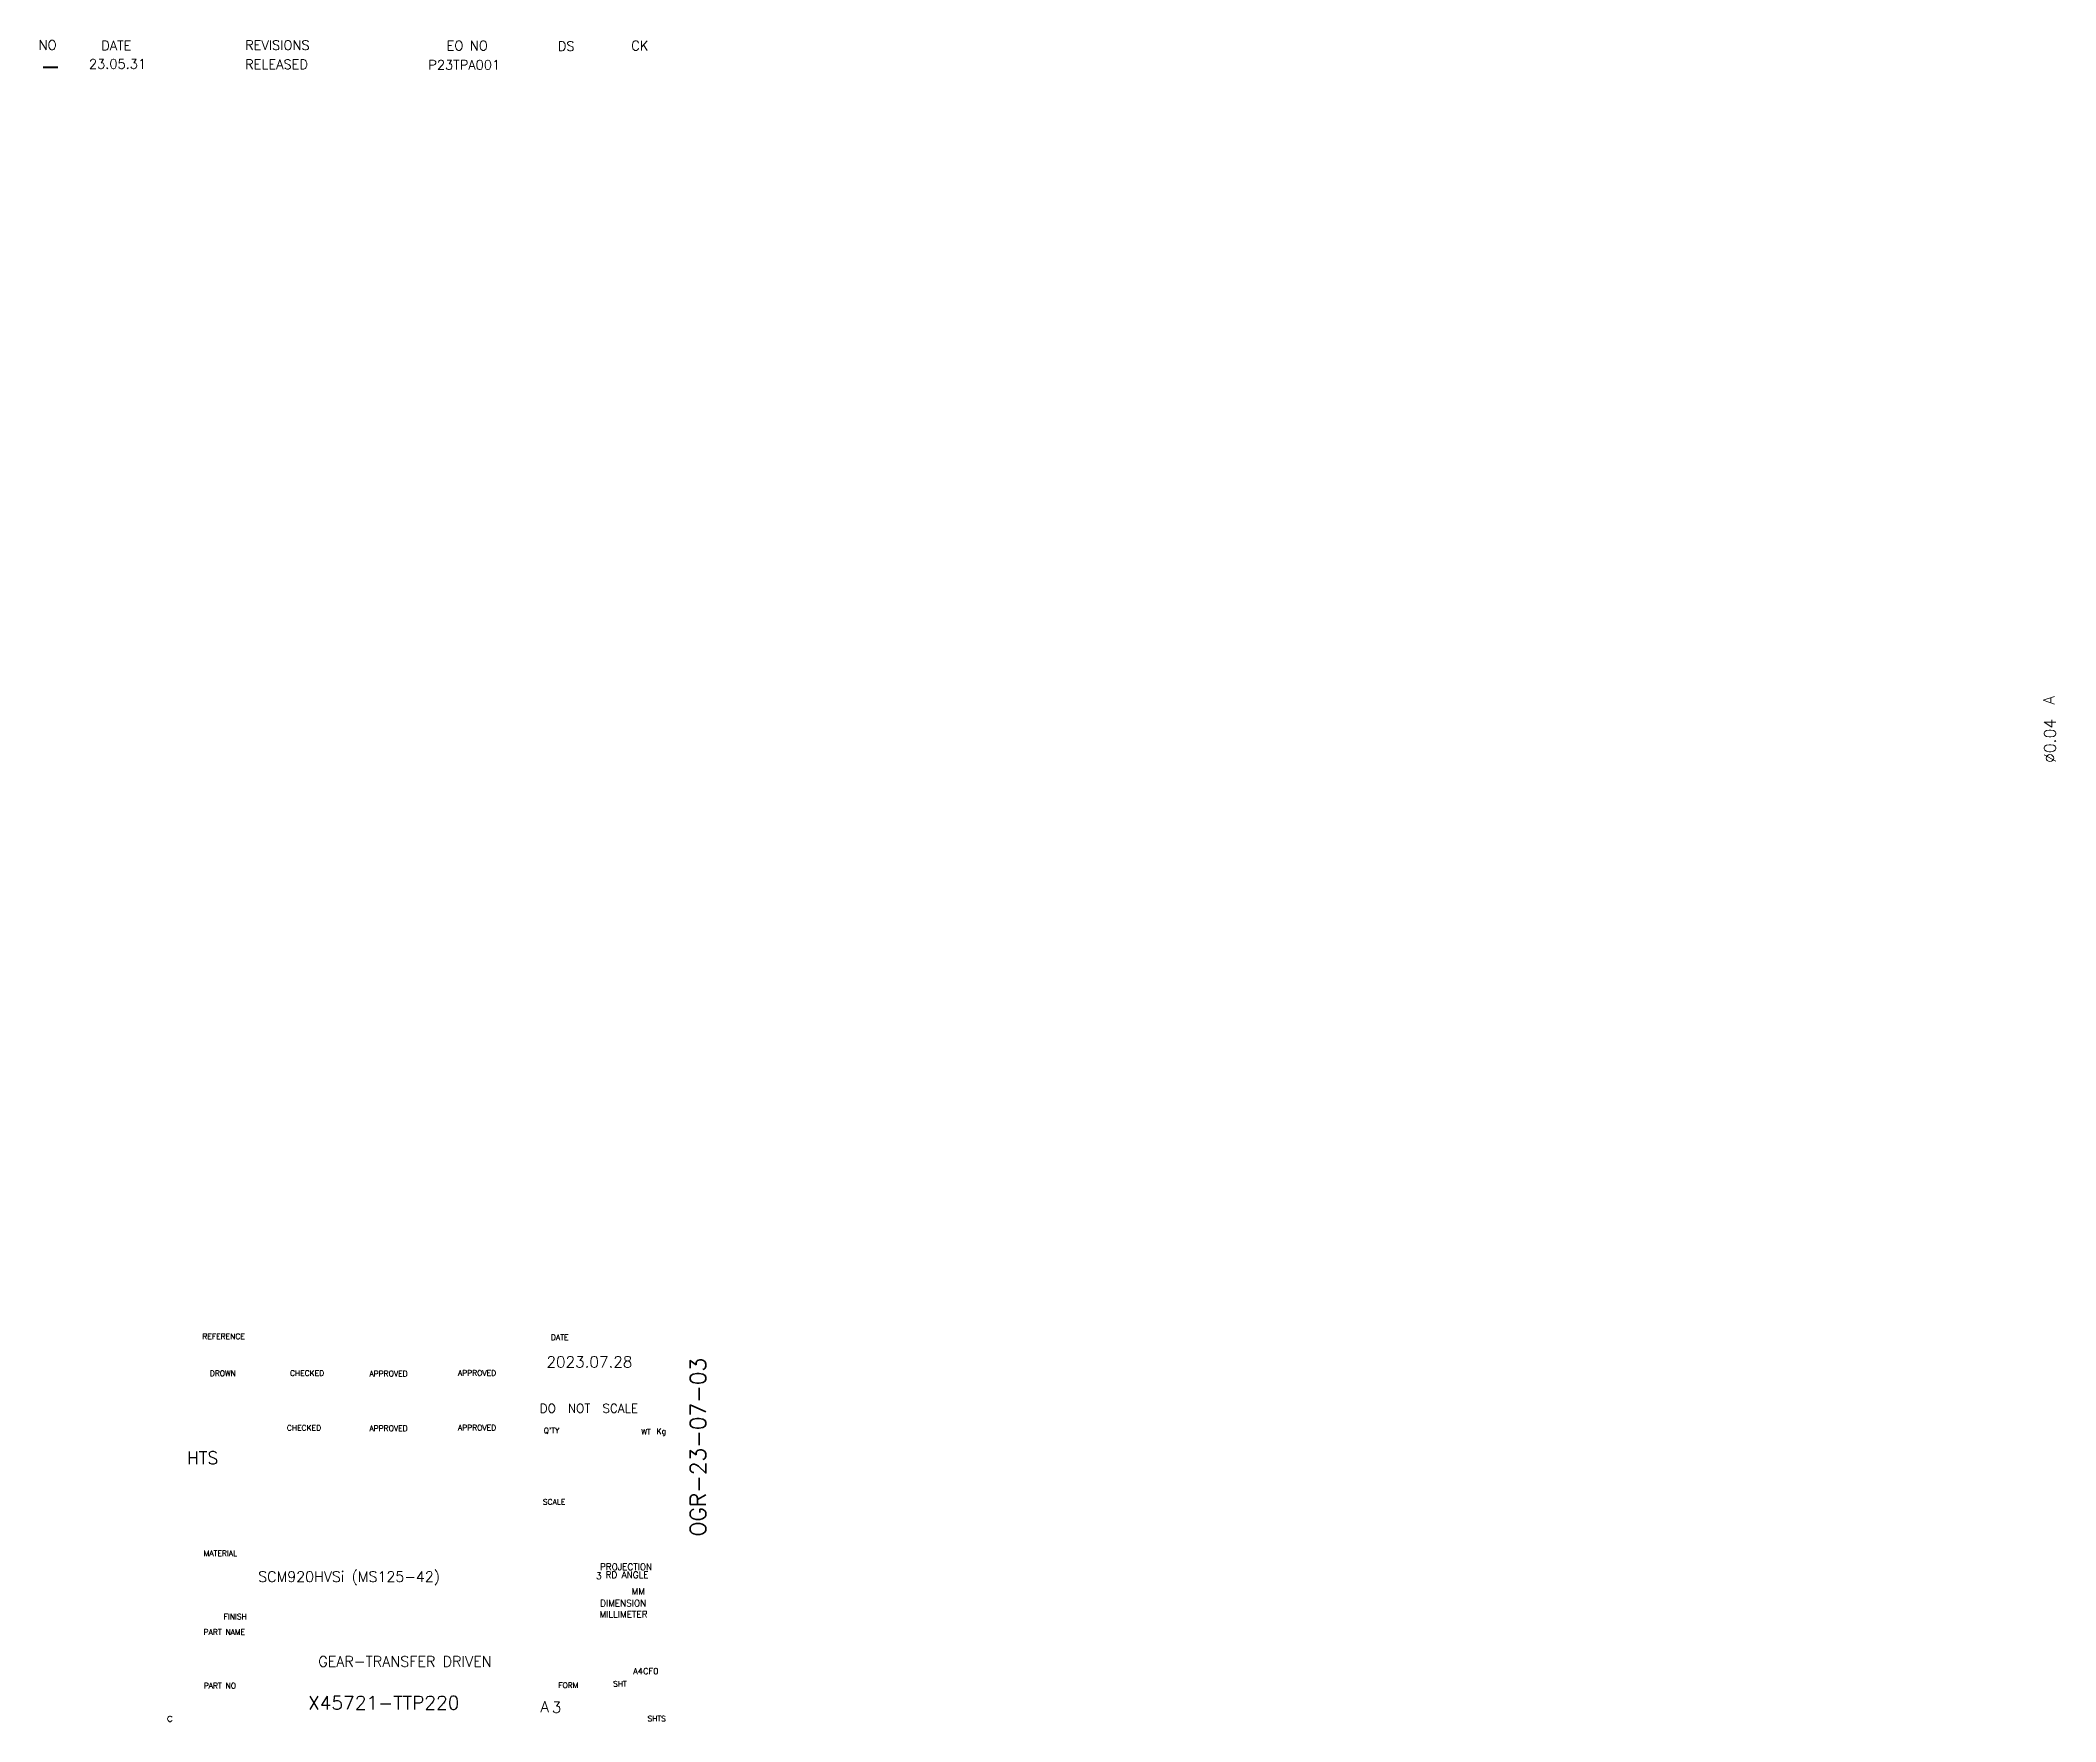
# Model space of a CAD drawing. Extents: x 3807 to 5911, y -3458 to 20.
# Drawn here: x 4209.5 to 4687.9, y -1368.6 to -969.5 of the extents above; entities that cross this region are included whole.
import ezdxf
from ezdxf.enums import TextEntityAlignment as Align

# ---------------------------------------------------------------- set-up
doc = ezdxf.new("R2010")
doc.units = 0
doc.header["$MEASUREMENT"] = 0
doc.layers.get('0').update_dxf_attribs({"linetype": 'CONTINUOUS'})
doc.layers.add('치수', color=4, linetype='CONTINUOUS')
doc.styles.add('HDM', font='SIMPLEX', dxfattribs={"bigfont": 'HDM'})
doc.styles.add('HSG', font='SIMPLEX', dxfattribs={"bigfont": 'HSG2'})

msp = doc.modelspace()

# ---------------------------------------------------------------- texts
at = {"color": 4, "style": 'HDM'}
for s, height, p in [('NO', 2.25871, (4209.1208, -971.742)), ('DATE ', 2.25871, (4223.9633, -971.8622)), ('REVISIONS', 2.25871, (4258.1245, -971.7501)), ('EO NO ', 2.25871, (4305.9502, -971.8734)), ('DS', 2.25871, (4332.3368, -971.9905)), ('CK', 2.25871, (4349.7739, -971.8722)), ('-', 4.5174, (4209.4048, -977.8007)), ('23.05.31', 2.25871, (4221.0608, -976.2223)), ('RELEASED', 2.25871, (4258.1245, -976.3174)), ('P23TPA001', 2.25871, (4301.6089, -976.4407))]:
    msp.add_text(s, height=height, dxfattribs=at).set_placement(p)
at = {"color": 131}
for s, height, style, p in [('REFERENCE', 1.3149, 'HDM', (4253.0141, -1277.1507)), ('DATE', 1.3149, 'HDM', (4332.7979, -1277.3587)), ('2023.07.28', 2.64256, 'HSG', (4339.8447, -1283.1937)), ('DROWN', 1.3149, 'HDM', (4252.8316, -1285.9073)), ('CHECKED', 1.3149, 'HDM', (4272.8251, -1285.8589)), ('APPROVED', 1.3149, 'HDM', (4292.166, -1285.9612)), ('APPROVED', 1.3149, 'HDM', (4313.1728, -1285.8257)), ('DO  NOT  SCALE', 2.077597, 'HSG', (4339.7133, -1294.2169)), ('CHECKED', 1.3149, 'HDM', (4272.0917, -1298.8439)), ('APPROVED', 1.3149, 'HDM', (4292.166, -1298.9462)), ('APPROVED', 1.3149, 'HDM', (4313.1728, -1298.8107)), ("Q'TY", 1.3149, 'HDM', (4330.8575, -1299.5426)), ('WT', 1.3149, 'HDM', (4353.288, -1299.8028)), ('Kg', 1.3149, 'HDM', (4356.9254, -1299.8693)), ('SCALE', 1.3149, 'HDM', (4331.4637, -1316.4221)), ('MATERIAL', 1.3149, 'HDM', (4252.2458, -1328.6353)), ('3', 1.5582, 'HDM', (4342.1094, -1333.9702)), ('PROJECTION', 1.53405, 'HDM', (4348.5375, -1331.8306)), ('RD ANGLE', 1.53405, 'HDM', (4348.7827, -1333.7333)), ('MM', 1.53405, 'HDM', (4351.4445, -1337.6694)), ('FINISH', 1.3149, 'HDM', (4255.7866, -1343.6565)), ('MILLIMETER', 1.53405, 'HDM', (4347.9405, -1343.0943)), ('DIMENSION', 1.53405, 'HDM', (4347.8618, -1340.4621)), ('PART NAME', 1.3149, 'HDM', (4253.1887, -1347.3283)), ('GEAR-TRANSFER DRIVEN', 2.495372, 'HDM', (4296.0647, -1354.3046)), ('A4CF0', 1.44064, 'HDM', (4353.2276, -1356.5847)), ('PART NO', 1.3149, 'HDM', (4252.1352, -1360.0557)), ('X45721-TTP220', 3.238014, 'HSG', (4291.0122, -1364.1185)), ('FORM', 1.2985, 'HDM', (4334.8356, -1359.9435)), ('SHT', 1.2985, 'HDM', (4347.0895, -1359.6168)), ('A', 2.597, 'HDM', (4329.2239, -1365.0253)), ('3', 2.597, 'HDM', (4332.0472, -1365.1968))]:
    msp.add_text(s, height=height, dxfattribs=dict(at, style=style)).set_placement(p, align=Align.MIDDLE)
for s, height, style, p in [('HTS', 2.99445, 'HDM', (4244.2973, -1307.4509)), ('SCM920HVSi (MS125-42)', 2.473386, 'HSG', (4261.2379, -1335.402)), ('c', 2.0236, 'HDM', (4239.4727, -1368.5972))]:
    msp.add_text(s, height=height, dxfattribs=dict(at, style=style)).set_placement(p)
at = {"layer": '치수', "style": 'HSG'}
for s, p in [('A', (4687.6272, -1127.2032)), ('%%C0.04', (4687.8741, -1141.0407))]:
    msp.add_text(s, height=2.73, rotation=90, dxfattribs=at).set_placement(p)
at = {"layer": '치수', "color": 131, "ltscale": 0.05, "style": 'HSG'}
msp.add_text('OGR-23-07-03', height=3.775083, rotation=90, dxfattribs=at).set_placement((4365.6078, -1303.4344), align=Align.MIDDLE)
at = {"layer": '치수', "color": 131, "ltscale": 0.05, "style": 'HDM'}
msp.add_text('SHTS', height=1.2985, dxfattribs=at).set_placement((4355.8072, -1367.854), align=Align.MIDDLE)

doc.saveas('drawing.dxf')
